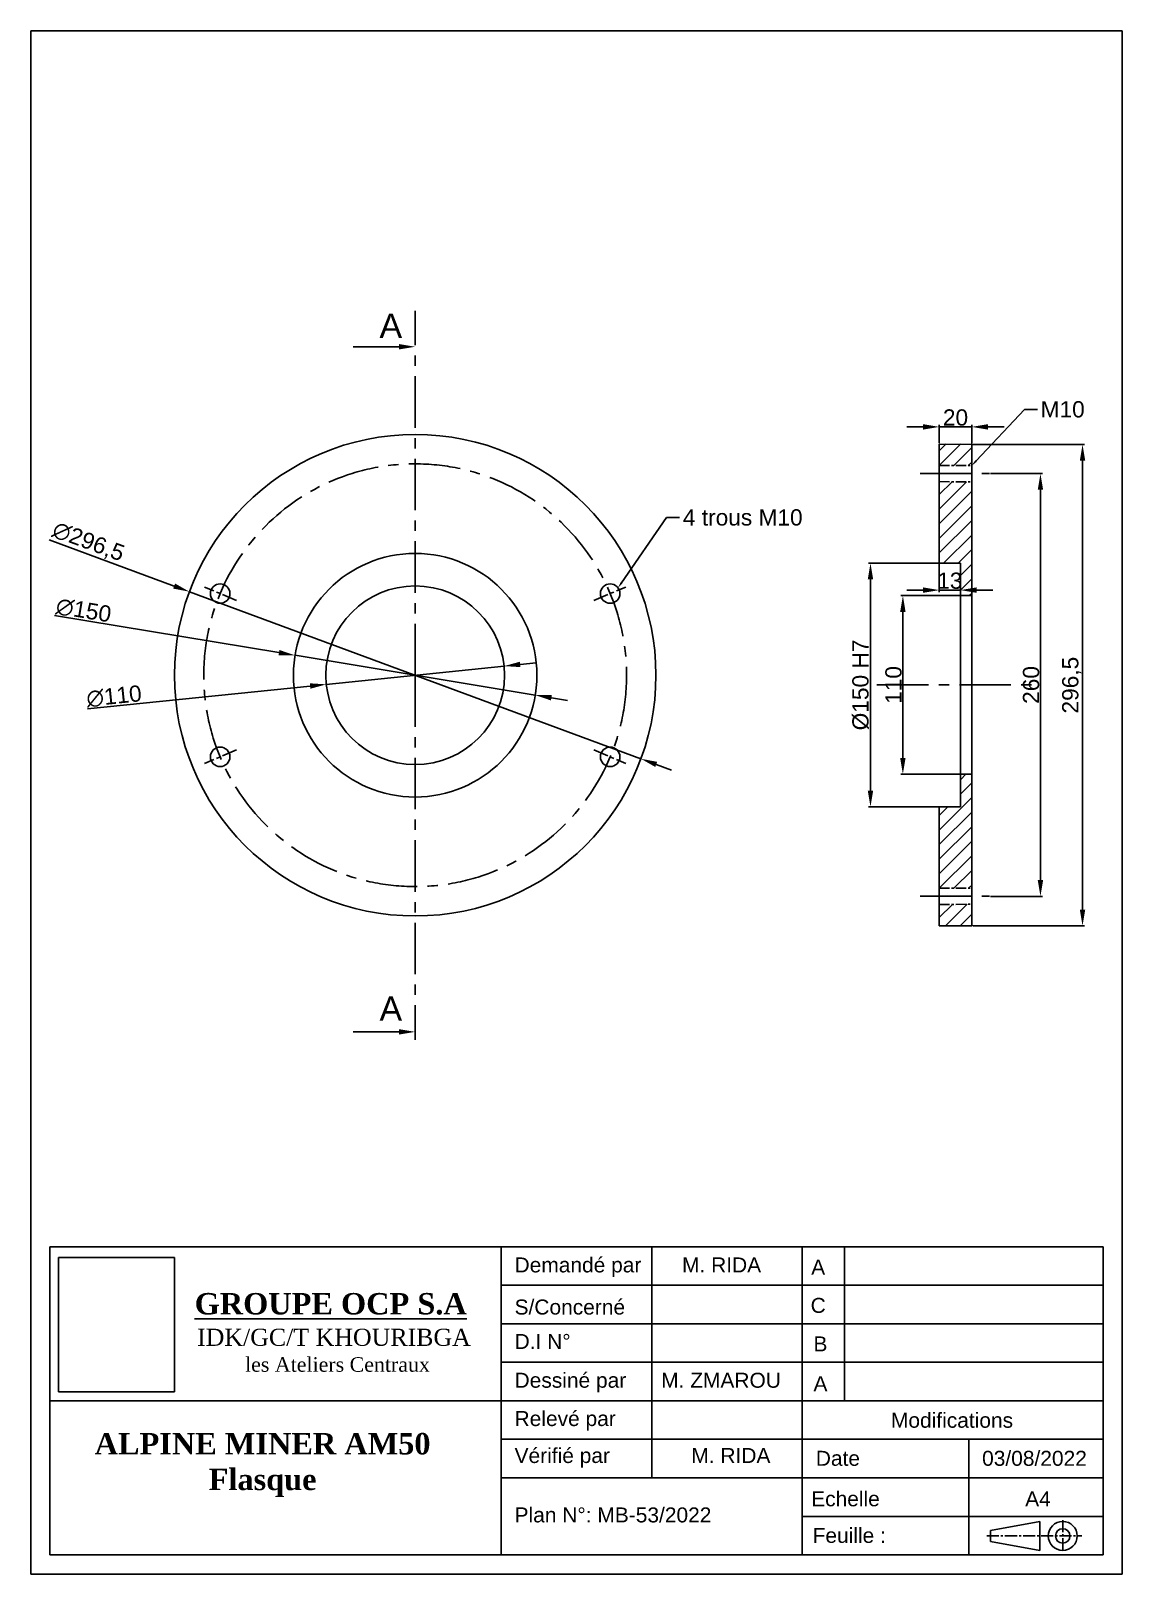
# Model space of a CAD drawing. Header units: millimetres. Extents: x 1913 to 5508, y 1111 to 2190.
# Drawn here: x 4836 to 5508, y 1183 to 2134 of the extents above; entities that cross this region are included whole.
import ezdxf
from ezdxf import colors
from ezdxf.entities.mleader import LeaderData, LeaderLine
from ezdxf.math import Vec2, Vec3

# ---------------------------------------------------------------- set-up
doc = ezdxf.new("R2010")
doc.units = ezdxf.units.MM
doc.linetypes.add('AXES', pattern=[50.8, 31.75, -6.35, 6.35, -6.35])
doc.linetypes.add('AXES2', pattern=[28.575, 19.05, -3.175, 3.175, -3.175])
doc.layers.add('detail', color=7, linetype='Continuous')
doc.layers.add('format', color=7, linetype='Continuous')
doc.styles.get("Standard").update_dxf_attribs({"font": 'arial.ttf'})
doc.dimstyles.new('ISO-25', dxfattribs={"dimtxt": 10, "dimasz": 10, "dimexe": 1.25, "dimexo": 0.625, "dimtad": 1, "dimtxsty": 'Standard', "dimcen": 2.5, "dimclrd": 6, "dimclre": 6, "dimazin": 0, "dimtfac": 1, "dimtmove": 0, "dimatfit": 3, "dimfxl": 1, "dimarcsym": 0})
picture_1 = doc.add_image_def('image1.jpg', size_in_pixel=(500, 433))

msp = doc.modelspace()

# ---------------------------------------------------------------- texts
at = {"layer": 'detail', "char_height": 15, "attachment_point": 1}
for insert in [(5050.744, 1959.735), (5050.744, 1539.203)]:
    msp.add_mtext_dynamic_manual_height_columns('A', width=50.76507, gutter_width=12.5, heights=[0], dxfattribs=dict(at, insert=insert))

# ---------------------------------------------------------------- blocks, each defined once
blk = doc.blocks.new('*D37')
at = {"color": 6, "lineweight": -2, "transparency": 16777216}
for p, q in [((5385.46, 1889.96), (5375.46, 1889.96)), ((5395.46, 1879.91), (5395.46, 1891.21)), ((5415.45, 1889.96), (5395.46, 1889.96)), ((5415.45, 1879.79), (5415.45, 1891.21)), ((5425.45, 1889.96), (5435.45, 1889.96))]:
    blk.add_line(p, q, dxfattribs=at)
at = {"color": 6, "transparency": 16777216}
for points in [[(5385.46, 1891.63), (5385.46, 1888.3), (5395.46, 1889.96)], [(5425.45, 1891.63), (5425.45, 1888.3), (5415.45, 1889.96)]]:
    blk.add_solid(points, dxfattribs=at)
at = {"layer": 'Defpoints', "color": 0, "transparency": 16777216}
for p in [(5395.46, 1889.96), (5395.46, 1879.28), (5415.45, 1879.16)]:
    blk.add_point(p, dxfattribs=at)
at = {"color": 0, "transparency": 16777216, "insert": (5405.46, 1895.69), "char_height": 10, "attachment_point": 5}
blk.add_mtext('20', dxfattribs=at)
blk = doc.blocks.new('*D38')
at = {"color": 6, "lineweight": -2, "transparency": 16777216}
for p, q in [((5416.08, 1879.16), (5484.94, 1879.16)), ((5483.69, 1869.16), (5483.69, 1592.66)), ((5416.08, 1582.66), (5484.94, 1582.66))]:
    blk.add_line(p, q, dxfattribs=at)
at = {"color": 6, "transparency": 16777216}
for points in [[(5482.03, 1869.16), (5485.36, 1869.16), (5483.69, 1879.16)], [(5482.03, 1592.66), (5485.36, 1592.66), (5483.69, 1582.66)]]:
    blk.add_solid(points, dxfattribs=at)
at = {"layer": 'Defpoints', "color": 0, "transparency": 16777216}
for p in [(5415.45, 1879.16), (5415.45, 1582.66), (5483.69, 1582.66)]:
    blk.add_point(p, dxfattribs=at)
at = {"color": 0, "transparency": 16777216, "insert": (5477.06, 1730.91), "char_height": 10, "attachment_point": 5, "rotation": 90}
blk.add_mtext('296,5', dxfattribs=at)
blk = doc.blocks.new('*D39')
at = {"color": 6, "lineweight": -2, "transparency": 16777216}
for p, q in [((5407.83, 1786.03), (5371.8, 1786.03)), ((5373.05, 1686.03), (5373.05, 1776.03)), ((5407.83, 1676.03), (5371.8, 1676.03))]:
    blk.add_line(p, q, dxfattribs=at)
at = {"color": 6, "transparency": 16777216}
for points in [[(5371.38, 1776.03), (5374.71, 1776.03), (5373.05, 1786.03)], [(5371.38, 1686.03), (5374.71, 1686.03), (5373.05, 1676.03)]]:
    blk.add_solid(points, dxfattribs=at)
at = {"layer": 'Defpoints', "color": 0, "transparency": 16777216}
for p in [(5373.05, 1786.03), (5408.46, 1786.03), (5408.46, 1676.03)]:
    blk.add_point(p, dxfattribs=at)
at = {"color": 0, "transparency": 16777216, "insert": (5367.31, 1731.03), "char_height": 10, "attachment_point": 5, "rotation": 90}
blk.add_mtext('110', dxfattribs=at)
blk = doc.blocks.new('A$C0EBD1E6C')
for p, q in [((0, 34.02), (116.26, 34.02)), ((0, 34.02), (0, 0)), ((49.83, 34.02), (49.83, 0)), ((66.44, 34.02), (66.44, 8.51)), ((83.04, 34.02), (83.04, 0)), ((87.7, 34.02), (87.7, 17.01)), ((116.26, 34.02), (116.26, 0)), ((49.83, 29.77), (116.26, 29.77)), ((49.83, 25.52), (116.26, 25.52)), ((49.83, 21.26), (116.26, 21.26)), ((0, 17.01), (116.26, 17.01)), ((49.83, 12.76), (116.26, 12.76)), ((101.44, 12.76), (101.44, 0)), ((49.83, 8.51), (116.26, 8.51)), ((83.04, 4.25), (116.26, 4.25)), ((103.84, 2.69), (109.27, 3.69)), ((109.27, 3.69), (109.27, 0.49)), ((103.84, 2.69), (103.84, 1.49)), ((0, 0), (116.26, 0)), ((103.84, 1.49), (109.27, 0.49))]:
    blk.add_line(p, q)
for radius in [1.6, 0.8]:
    blk.add_circle((111.8, 2.09), radius)
at = {"layer": 'format', "linetype": 'AXES2', "ltscale": 0.07}
for p, q in [((111.8, 3.85), (111.8, 0.32)), ((103.43, 2.09), (113.92, 2.09))]:
    blk.add_line(p, q, dxfattribs=at)
at = {"attachment_point": 5}
for s, width, insert, char_height in [('\\pxql;{\\C7;Demandé par       M. RIDA}', 33.2077, (67.9, 31.76), 1.6538), ('{\\C7;A}', 38.0703, (84.81, 31.76), 1.654), ('{\\fTimes New Roman|b1|i0|c0|p18;\\LGROUPE OCP S.A  \\P\\fTimes New Roman|b0|i0|c0|p18;\\H0.8x;\\l IDK/GC/T KHOURIBGA \\P\\H1.25x; \\H0.67725x; les Ateliers Centraux}', 35.7028, (31, 24.55), 2.3625), ('\\pxql;{\\C7;S/Concerné}', 33.2077, (67.9, 27.35), 1.6538), ('{\\C7;C}', 38.0703, (84.81, 27.53), 1.654), ('\\pxql;{\\C7;D.I N°}', 33.2077, (67.9, 23.56), 1.6538), ('{\\C7;B}', 38.0703, (85.06, 23.29), 1.654), ('\\pxql;{\\C7;Dessiné par      M. ZMAROU}', 33.2077, (67.9, 19.03), 1.6538), ('{\\C7;A}', 38.0703, (85.06, 18.9), 1.654), ('\\pxql;{\\C7;Relevé par }', 33.2077, (67.9, 14.8), 1.6538), ('\\pxql;{\\C7;Modifications}', 14.5802, (100.13, 14.85), 1.6538), ('\\pxqc;{\\fTimes New Roman|b1|i0|c0|p18;ALPINE MINER AM50\\PFlasque }', 49.5915, (23.48, 9.92), 2.3625), ('\\pxql;{\\C7;Vérifié par              M. RIDA}', 33.2077, (67.9, 10.72), 1.6538), ('\\pxql;{\\C7;Date                     03/08/2022}', 34.8874, (101.99, 10.65), 1.6538), ('\\pxql;{\\C7;Echelle                         A4}', 34.8874, (101.48, 6.18), 1.6538), ('\\pxql;{\\C7;Plan N°: MB-53/2022}', 33.2077, (67.9, 4.4), 1.6538), ('\\pxql;{\\C7;Feuille :}', 11.3165, (89.85, 2.14), 1.6538)]:
    blk.add_mtext_dynamic_manual_height_columns(s, width=width, gutter_width=12.5, heights=[0], dxfattribs=dict(at, insert=insert, char_height=char_height))
blk = doc.blocks.new('*D42')
at = {"color": 6, "lineweight": -2, "transparency": 16777216}
for p, q in [((5407.83, 1806.03), (5351.85, 1806.03)), ((5353.1, 1796.03), (5353.1, 1666.03)), ((5407.83, 1656.03), (5351.85, 1656.03))]:
    blk.add_line(p, q, dxfattribs=at)
at = {"color": 6, "transparency": 16777216}
for points in [[(5351.44, 1796.03), (5354.77, 1796.03), (5353.1, 1806.03)], [(5351.44, 1666.03), (5354.77, 1666.03), (5353.1, 1656.03)]]:
    blk.add_solid(points, dxfattribs=at)
at = {"layer": 'Defpoints', "color": 0, "transparency": 16777216}
for p in [(5408.46, 1806.03), (5353.1, 1656.03), (5408.46, 1656.03)]:
    blk.add_point(p, dxfattribs=at)
at = {"color": 0, "transparency": 16777216, "insert": (5347.09, 1731.03), "char_height": 10, "attachment_point": 5, "rotation": 90}
blk.add_mtext('%%C150 H7', dxfattribs=at)
blk = doc.blocks.new('*D45')
at = {"color": 6, "lineweight": -2, "transparency": 16777216}
for p, q in [((5395.46, 1805.41), (5395.46, 1788.2)), ((5408.46, 1805.41), (5408.46, 1788.2)), ((5385.46, 1789.45), (5375.46, 1789.45)), ((5408.46, 1789.45), (5395.46, 1789.45)), ((5418.46, 1789.45), (5428.46, 1789.45))]:
    blk.add_line(p, q, dxfattribs=at)
at = {"color": 6, "transparency": 16777216}
for points in [[(5385.46, 1791.11), (5385.46, 1787.78), (5395.46, 1789.45)], [(5418.46, 1791.11), (5418.46, 1787.78), (5408.46, 1789.45)]]:
    blk.add_solid(points, dxfattribs=at)
at = {"layer": 'Defpoints', "color": 0, "transparency": 16777216}
for p in [(5395.46, 1806.03), (5408.46, 1806.03), (5395.46, 1789.45)]:
    blk.add_point(p, dxfattribs=at)
at = {"color": 0, "transparency": 16777216, "insert": (5401.96, 1795.18), "char_height": 10, "attachment_point": 5}
blk.add_mtext('13', dxfattribs=at)
blk = doc.blocks.new('*D53')
at = {"layer": 'Defpoints', "color": 0, "transparency": 16777216}
for p in [(4933.69, 1788.47), (5211.76, 1685.58)]:
    blk.add_point(p, dxfattribs=at)
at = {"layer": 'detail', "color": 6, "lineweight": -2, "transparency": 16777216}
for p, q in [((4847.43, 1820.38), (4924.31, 1791.94)), ((5211.76, 1685.58), (4933.69, 1788.47)), ((5221.14, 1682.11), (5230.52, 1678.64))]:
    blk.add_line(p, q, dxfattribs=at)
at = {"layer": 'detail', "color": 6, "transparency": 16777216}
for points in [[(4924.89, 1793.5), (4923.73, 1790.38), (4933.69, 1788.47)], [(5221.72, 1683.68), (5220.56, 1680.55), (5211.76, 1685.58)]]:
    blk.add_solid(points, dxfattribs=at)
at = {"layer": 'detail', "color": 0, "transparency": 16777216, "insert": (4871.34, 1818.79), "char_height": 10, "attachment_point": 5, "rotation": 339.69568}
blk.add_mtext('∅296,5', dxfattribs=at)
blk = doc.blocks.new('*D54')
at = {"layer": 'Defpoints', "color": 0, "transparency": 16777216}
for p in [(4998.73, 1749.28), (5146.72, 1724.77)]:
    blk.add_point(p, dxfattribs=at)
at = {"layer": 'detail', "color": 6, "lineweight": -2, "transparency": 16777216}
for p, q in [((4850.71, 1773.8), (4988.87, 1750.92)), ((5146.72, 1724.77), (4998.73, 1749.28)), ((5156.58, 1723.14), (5166.45, 1721.51))]:
    blk.add_line(p, q, dxfattribs=at)
at = {"layer": 'detail', "color": 6, "transparency": 16777216}
for points in [[(4989.14, 1752.56), (4988.6, 1749.27), (4998.73, 1749.28)], [(5156.86, 1724.78), (5156.31, 1721.5), (5146.72, 1724.77)]]:
    blk.add_solid(points, dxfattribs=at)
at = {"layer": 'detail', "color": 0, "transparency": 16777216, "insert": (4868.56, 1776.93), "char_height": 10, "attachment_point": 5, "rotation": 350.59643}
blk.add_mtext('∅150', dxfattribs=at)
blk = doc.blocks.new('*D55')
at = {"layer": 'Defpoints', "color": 0, "transparency": 16777216}
for p in [(5127.44, 1742.65), (5018.01, 1731.4)]:
    blk.add_point(p, dxfattribs=at)
at = {"layer": 'detail', "color": 6, "lineweight": -2, "transparency": 16777216}
for p, q in [((5127.44, 1742.65), (5018.01, 1731.4)), ((5137.38, 1743.67), (5147.33, 1744.7)), ((4870.89, 1716.28), (5008.07, 1730.38))]:
    blk.add_line(p, q, dxfattribs=at)
at = {"layer": 'detail', "color": 6, "transparency": 16777216}
for points in [[(5137.21, 1745.33), (5137.56, 1742.02), (5127.44, 1742.65)], [(5007.9, 1732.04), (5008.24, 1728.72), (5018.01, 1731.4)]]:
    blk.add_solid(points, dxfattribs=at)
at = {"layer": 'detail', "color": 0, "transparency": 16777216, "insert": (4887.29, 1724.01), "char_height": 10, "attachment_point": 5, "rotation": 5.86859}
blk.add_mtext('∅110', dxfattribs=at)
blk = doc.blocks.new('*D65')
at = {"color": 6, "lineweight": -2, "transparency": 16777216}
for p, q in [((5426.95, 1861.2), (5459.01, 1861.2)), ((5457.76, 1851.2), (5457.76, 1610.86)), ((5426.95, 1600.86), (5459.01, 1600.86))]:
    blk.add_line(p, q, dxfattribs=at)
at = {"color": 6, "transparency": 16777216}
for points in [[(5456.1, 1851.2), (5459.43, 1851.2), (5457.76, 1861.2)], [(5456.1, 1610.86), (5459.43, 1610.86), (5457.76, 1600.86)]]:
    blk.add_solid(points, dxfattribs=at)
at = {"layer": 'Defpoints', "color": 0, "transparency": 16777216}
for p in [(5426.32, 1861.2), (5426.32, 1600.86), (5457.76, 1600.86)]:
    blk.add_point(p, dxfattribs=at)
at = {"color": 0, "transparency": 16777216, "insert": (5452.03, 1731.03), "char_height": 10, "attachment_point": 5, "rotation": 90}
blk.add_mtext('260', dxfattribs=at)

# ---------------------------------------------------------------- dimensions: what is measured, and where the dimension line sits
for base, p1, p2, picture, middle in [((5395.455, 1889.963), (5415.455, 1879.162), (5395.455, 1879.282), '*D37', (5405.455, 1889.963)), ((5395.455, 1789.447), (5408.455, 1806.032), (5395.455, 1806.032), '*D45', (5401.955, 1789.447))]:
    dim = msp.add_linear_dim(base=base, p1=p1, p2=p2, dimstyle='ISO-25')
    dim.commit()
    dim.dimension.update_dxf_attribs({"geometry": picture, "text_midpoint": middle, "dimtype": 160})
dim = msp.add_linear_dim(base=(5483.694, 1582.662), p1=(5415.455, 1879.162), p2=(5415.455, 1582.662), angle=90, dimstyle='ISO-25')
dim.commit()
dim.dimension.update_dxf_attribs({"geometry": '*D38', "text_midpoint": (5477.059, 1730.912)})
for base, p1, p2, text, picture, middle in [((5457.763, 1600.862), (5426.322, 1861.203), (5426.322, 1600.862), '260', '*D65', (5452.033, 1731.032)), ((5353.104, 1656.032), (5408.455, 1806.032), (5408.455, 1656.032), '%%C<> H7', '*D42', (5347.094, 1731.032))]:
    dim = msp.add_linear_dim(base=base, p1=p1, p2=p2, angle=90, text=text, dimstyle='ISO-25')
    dim.commit()
    dim.dimension.update_dxf_attribs({"geometry": picture, "text_midpoint": middle})
dim = msp.add_linear_dim(base=(5373.045, 1786.032), p1=(5408.455, 1676.032), p2=(5408.455, 1786.032), angle=90, dimstyle='ISO-25')
dim.commit()
dim.dimension.update_dxf_attribs({"geometry": '*D39', "text_midpoint": (5373.045, 1731.032), "dimtype": 160})
at = {"layer": 'detail'}
for p1, p2, picture, middle in [((5211.763, 1685.584), (4933.687, 1788.471), '*D53', (4868.981, 1812.412)), ((5146.717, 1724.773), (4998.733, 1749.281), '*D54', (4867.58, 1771.002)), ((5127.437, 1742.651), (5018.014, 1731.404), '*D55', (4887.9, 1718.03))]:
    dim = msp.add_diameter_dim_2p(p1=p1, p2=p2, dimstyle='ISO-25', dxfattribs=at)
    dim.commit()
    dim.dimension.update_dxf_attribs({"geometry": picture, "text_midpoint": middle, "dimtype": 163})

# ---------------------------------------------------------------- hatches: boundary and pattern name
h = msp.add_hatch()
h.set_pattern_fill('ANSI31', color=256, scale=2)
h.paths.add_polyline_path([(5415.455, 1595.966), (5395.455, 1595.846), (5395.455, 1582.532), (5415.455, 1582.412)])
h.paths.add_polyline_path([(5408.455, 1676.032), (5408.455, 1656.032), (5395.455, 1656.032), (5395.455, 1605.824), (5415.455, 1605.944), (5415.455, 1676.032)])
h.paths.add_polyline_path([(5415.455, 1856.12), (5395.455, 1856.24), (5395.455, 1806.032), (5408.455, 1806.032), (5408.455, 1786.032), (5415.455, 1786.032)])
h.paths.add_polyline_path([(5395.455, 1866.218), (5415.455, 1866.099), (5415.455, 1879.412), (5395.455, 1879.532)])

# ---------------------------------------------------------------- linework, layer by layer
for p, q in [((5395.455, 1879.282), (5415.455, 1879.162)), ((5395.455, 1806.032), (5395.455, 1879.282)), ((5415.455, 1582.782), (5415.455, 1879.282)), ((5395.455, 1806.032), (5408.455, 1806.032)), ((5408.455, 1806.032), (5408.455, 1656.032)), ((5395.455, 1582.782), (5395.455, 1656.032)), ((5408.455, 1656.032), (5395.455, 1656.032)), ((5395.455, 1582.782), (5415.455, 1582.662))]:
    msp.add_line(p, q)
at = {"linetype": 'AXES', "ltscale": 0.2}
for p, q in [((5395.455, 1866.218), (5415.455, 1866.099)), ((5395.455, 1856.24), (5415.455, 1856.12)), ((5395.455, 1605.824), (5415.455, 1605.944)), ((5395.455, 1595.846), (5415.455, 1595.966))]:
    msp.add_line(p, q, dxfattribs=at)
msp.add_lwpolyline([(4836.073, 1183.447), (5508.073, 1183.447), (5508.073, 2133.847), (4836.073, 2133.847)], close=True)
at = {"color": 40, "linetype": 'AXES', "true_color": 0xf8d731}
for points in [[(5383.612, 1861.203), (5426.322, 1861.203)], [(5357.049, 1731.032), (5457.581, 1731.032)], [(5383.612, 1600.862), (5426.322, 1600.862)]]:
    msp.add_lwpolyline(points, dxfattribs=at)
for points in [[(5408.455, 1786.032), (5415.455, 1786.032)], [(5408.455, 1676.032), (5415.455, 1676.032)]]:
    msp.add_lwpolyline(points)
at = {"layer": 'detail', "color": 6}
for p, q in [((5062.725, 1939.302), (5034.477, 1939.302)), ((5062.725, 1517.407), (5034.477, 1517.407)), ((5072.725, 1513.147), (5072.725, 1513.772))]:
    msp.add_line(p, q, dxfattribs=at)
at = {"layer": 'detail', "color": 40, "linetype": 'AXES', "true_color": 0xf8d731}
for points in [[(5072.725, 1737.027), (5072.725, 1961.533)], [(5072.725, 1737.027), (5072.725, 1512.522)]]:
    msp.add_lwpolyline(points, dxfattribs=at)
at = {"layer": 'detail', "linetype": 'AXES', "ltscale": 0.3}
for points in [[(4962.786, 1783.065), (4943.053, 1791.328)], [(5182.665, 1783.065), (5202.397, 1791.328)], [(4962.786, 1690.99), (4943.053, 1682.727)], [(5182.665, 1690.99), (5202.397, 1682.727)]]:
    msp.add_lwpolyline(points, dxfattribs=at)
at = {"layer": 'detail'}
for centre, radius in [((5072.725, 1737.027), 148.25), ((5072.725, 1737.027), 75), ((4952.654, 1787.308), 6), ((5072.725, 1737.027), 55), ((5192.797, 1787.308), 6), ((4952.654, 1686.747), 6), ((5192.797, 1686.747), 6)]:
    msp.add_circle(centre, radius, dxfattribs=at)
at = {"layer": 'detail', "linetype": 'AXES'}
msp.add_circle((5072.725, 1737.027), 130.174, dxfattribs=at)
at = {"layer": 'detail', "color": 6}
for points in [[(5062.725, 1940.969), (5062.725, 1937.636), (5072.725, 1939.302)], [(5062.725, 1519.074), (5062.725, 1515.741), (5072.725, 1517.407)]]:
    msp.add_solid(points, dxfattribs=at)

# ---------------------------------------------------------------- block references
at = {"color": 0, "xscale": 5.578754927727491, "yscale": 5.578754927727491, "zscale": 5.578754927727491}
msp.add_blockref('A$C0EBD1E6C', (4847.772, 1195.296), dxfattribs=at)

msp.set_redraw_order([(e.dxf.handle, doc.entitydb.next_handle()) for e in msp.query("TEXT MTEXT ATTDEF DIMENSION ARC_DIMENSION")])  # texts and dimensions are drawn at this point

# ---------------------------------------------------------------- pictures from other files: only their frames are drawn
at = {"color": 9, "true_color": 0xc7c8ca}
image = msp.add_image(picture_1, insert=(4924.608, 1295.807), size_in_units=(82.68, 71.601), rotation=90, dxfattribs=at)
image.dxf.flags = 7

# ---------------------------------------------------------------- leaders
ml = msp.add_multileader_mtext('Standard')
ml.set_content('M10', color=256)
ml.set_leader_properties(color=6)
ml.build(insert=Vec2(0, 0))
ctx = ml.context
ctx.base_point, ctx.char_height, ctx.plane_origin = Vec3(5455.862, 1900.715), 10, Vec3(5415.455, 1866.099)
notes = []
notes.append((ctx, [(0, (1, 1, 0), (5447.862, 1900.715), (1, 0), 8, [(0, [(5415.455, 1866.099)], 0, [])])]))
ctx.mtext.insert, ctx.mtext.flow_direction = Vec3(5457.862, 1905.801), 5
at = {"layer": 'detail'}
ml = msp.add_multileader_mtext('Standard', dxfattribs=at)
ml.set_content('4 trous M10', color=256)
ml.set_leader_properties(color=6)
ml.build(insert=Vec2(0, 0))
ctx = ml.context
ctx.base_point, ctx.char_height, ctx.plane_origin = Vec3(5235.574, 1834.138), 10, Vec3(5197.522, 1790.698)
notes.append((ctx, [(0, (1, 1, 0), (5227.574, 1834.138), (1, 0), 8, [(0, [(5197.522, 1790.698)], 0, [])])]))
ctx.mtext.insert, ctx.mtext.flow_direction = Vec3(5237.574, 1839.224), 5
for ctx, leaders in notes:
    for number, flags, end, landing, length, lines in leaders:
        leader = LeaderData()
        leader.index, (leader.has_last_leader_line, leader.has_dogleg_vector, leader.attachment_direction) = number, flags
        leader.last_leader_point, leader.dogleg_vector, leader.dogleg_length = Vec3(end), Vec3(landing), length
        for number, points, colour, breaks in lines:
            line = LeaderLine()
            line.index, line.vertices, line.color, line.breaks = number, Vec3.list(points), colors.encode_raw_color(colour), breaks
            leader.lines.append(line)
        ctx.leaders.append(leader)

doc.saveas('drawing.dxf')
